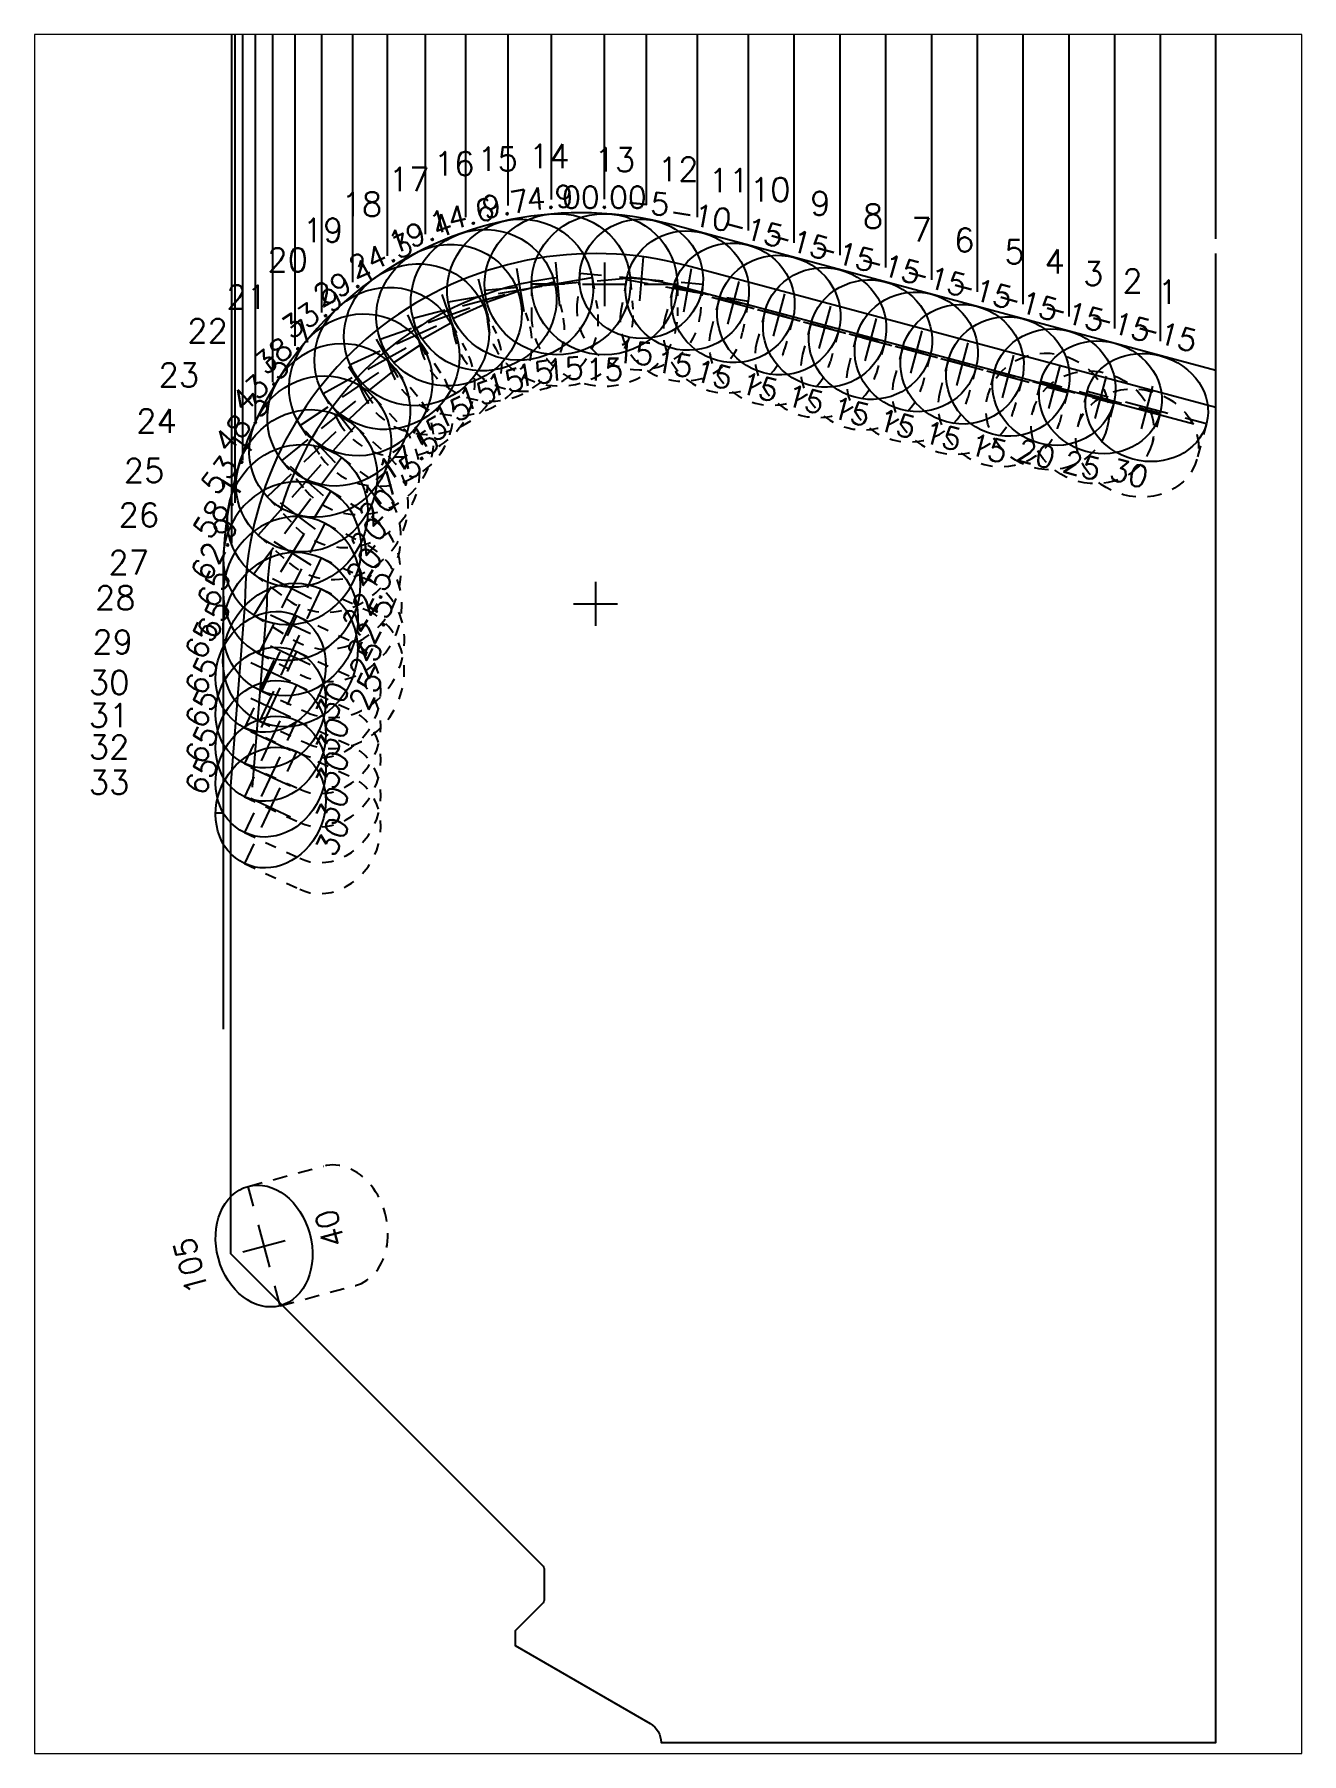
# Paper-space layout 'Layout1' of a CAD drawing. Extents: x -2.9 to 4.8, y -0.2 to 10.3.
# The model-space entities are those that its viewports show. They can reach past a viewport. Long polylines and large blocks are cut down to what shows.
import ezdxf
from ezdxf.enums import TextEntityAlignment as Align

# ---------------------------------------------------------------- set-up
doc = ezdxf.new("R2010")
doc.units = 0
doc.header["$MEASUREMENT"] = 0
doc.header["$PDMODE"] = 3
doc.linetypes.add('CENTER2', pattern=[1.125, 0.75, -0.125, 0.125, -0.125])
doc.linetypes.add('HIDDEN2', pattern=[0.1875, 0.125, -0.0625])
doc.layers.get('0').update_dxf_attribs({"linetype": 'CONTINUOUS'})
doc.layers.get('Defpoints').update_dxf_attribs({"color": 10, "linetype": 'CONTINUOUS'})
for name, color, linetype, true_color in [('Blade1', 30, 'CONTINUOUS', 0xff7f00), ('Blade2', 7, 'CONTINUOUS', 0xcccc00), ('Blade3', 7, 'CONTINUOUS', 0x00cc00), ('Blade4', 7, 'CONTINUOUS', 0x00cccc), ('Blade5', 7, 'CONTINUOUS', 0x0066cc)]:
    doc.layers.add(name, color=color, linetype=linetype, true_color=true_color)
doc.layers.add('CLine', color=5, linetype='CENTER2')
doc.layers.add('Radial Position', color=10, linetype='CONTINUOUS', plot=False)
doc.styles.add('RomanS', font='romans')
doc.dimstyles.get("Standard").update_dxf_attribs({"dimtxt": 0.094, "dimasz": 0.18, "dimexe": 0.0625, "dimexo": 0.0625, "dimgap": 0.09, "dimtad": 0, "dimtih": 1, "dimtoh": 1, "dimdec": 4, "dimzin": 4, "dimdsep": 46, "dimtxsty": 'RomanS', "dimcen": 0.09, "dimazin": 1, "dimtfac": 1, "dimtdec": 4, "dimtofl": 0, "dimtmove": 0, "dimatfit": 1, "dimfxl": 1, "dimtolj": 1, "dimtzin": 0, "dimarcsym": 0})

psp = doc.layouts.get("Layout1")

msp = doc.modelspace()

# ---------------------------------------------------------------- texts
at = {"layer": 'Blade1', "style": 'RomanS'}
for s, height, p in [('14', 0.101607, (17.48695, 15.03314)), ('10', 0.101607, (18.43252, 14.89014)), ('19', 0.101607, (16.51792, 14.7162)), ('7', 0.10161, (19.12465, 14.71851)), ('4', 0.10161, (19.6942, 14.58207)), ('1', 0.10161, (20.17818, 14.45185)), ('24', 0.101607, (15.80512, 13.89885)), ('29', 0.101607, (15.61741, 12.95344))]:
    msp.add_text(s, height=height, dxfattribs=at).set_placement(p)
at = {"layer": 'Blade2', "style": 'RomanS'}
for s, p in [('13', (17.76753, 15.01793)), ('18', (16.68451, 14.82745)), ('23', (15.90111, 14.09614)), ('28', (15.62904, 13.14213)), ('33', (15.60219, 12.35227))]:
    msp.add_text(s, height=0.101607, dxfattribs=at).set_placement(p)
at = {"layer": 'Blade3', "style": 'RomanS'}
for s, height, p in [('17', 0.101607, (16.88649, 14.93384)), ('12', 0.101607, (18.03863, 14.97741)), ('9', 0.10161, (18.69038, 14.83087)), ('6', 0.10161, (19.30676, 14.67379)), ('3', 0.10161, (19.85889, 14.5304)), ('22', 0.101607, (16.02389, 14.28513)), ('27', 0.101607, (15.68639, 13.29326)), ('32', 0.101607, (15.60219, 12.50298))]:
    msp.add_text(s, height=height, dxfattribs=at).set_placement(p)
at = {"layer": 'Blade4', "style": 'RomanS'}
for s, height, p in [('16', 0.101607, (17.07975, 15.00111)), ('11', 0.101607, (18.25621, 14.92924)), ('8', 0.10161, (18.91622, 14.77626)), ('5', 0.10161, (19.52194, 14.62341)), ('2', 0.10161, (20.02724, 14.49871)), ('21', 0.101607, (16.19133, 14.42983)), ('26', 0.101607, (15.72986, 13.49647)), ('31', 0.101607, (15.60219, 12.63842))]:
    msp.add_text(s, height=height, dxfattribs=at).set_placement(p)
at = {"layer": 'Blade5', "style": 'RomanS'}
for s, p in [('15', (17.26545, 15.02089)), ('20', (16.36669, 14.58881)), ('25', (15.75202, 13.68714)), ('30', (15.60219, 12.77959))]:
    msp.add_text(s, height=0.101607, dxfattribs=at).set_placement(p)

# ---------------------------------------------------------------- blocks, each defined once
blk = doc.blocks.new('CMark')
at = {"layer": 'CLine'}
for p, q in [((0, 0.094), (0, -0.094)), ((-0.094, 0), (0.094, 0))]:
    blk.add_line(p, q, dxfattribs=at)
blk = doc.blocks.new('1613@15')
for p, q in [((-0.1705, 0), (-0.3125, 0)), ((0.1707, 0), (0.3125, 0))]:
    blk.add_line(p, q)
at = {"color": 8, "linetype": 'HIDDEN2', "ltscale": 0.5}
blk.add_line((-0.3125, 0), (-0.3125, -0.1346), dxfattribs=at)
at = {"color": 8, "linetype": 'HIDDEN2', "ltscale": 0.5, "flags": 128}
blk.add_lwpolyline([(0.3125, 0), (0.3125, -0.1346)], dxfattribs=at)
blk.add_ellipse((0, 0), major_axis=(-0.3125, 0), ratio=0.965926, start_param=-3.141592653589793, end_param=3.141592653589793)
at = {"color": 8, "linetype": 'HIDDEN2', "ltscale": 0.5}
blk.add_ellipse((0, -0.1346), major_axis=(-0.3125, 0), ratio=0.965926, start_param=0, end_param=3.141593, dxfattribs=at)
blk.add_blockref('CMark', (0, 0))
at = {"style": 'RomanS'}
blk.add_text('15', height=0.094, dxfattribs=at).set_placement((0, -0.3644), align=Align.MIDDLE_CENTER)
blk.add_attdef('ANG', text='', height=0.094, dxfattribs=at).set_placement((0, 0.2975), align=Align.BOTTOM_CENTER)
blk = doc.blocks.new('1613@17.5')
for p, q in [((-0.1705, 0), (-0.3125, 0)), ((0.1707, 0), (0.3125, 0))]:
    blk.add_line(p, q)
at = {"color": 8, "linetype": 'HIDDEN2', "ltscale": 0.5}
blk.add_line((-0.3125, 0), (-0.3125, -0.1591), dxfattribs=at)
at = {"color": 8, "linetype": 'HIDDEN2', "ltscale": 0.5, "flags": 128}
blk.add_lwpolyline([(0.3125, 0), (0.3125, -0.1591)], dxfattribs=at)
at = {"extrusion": (0, 0, -1)}
blk.add_ellipse((0, 0), major_axis=(-0.3125, 0), ratio=0.953717, start_param=-3.141592653589793, end_param=3.141592653589793, dxfattribs=at)
at = {"color": 8, "linetype": 'HIDDEN2', "ltscale": 0.5}
blk.add_ellipse((0, -0.1591), major_axis=(0.3125, 0), ratio=0.953717, start_param=3.141593, end_param=6.283185, dxfattribs=at)
blk.add_blockref('CMark', (0, 0))
at = {"style": 'RomanS'}
blk.add_text('17.5', height=0.094, dxfattribs=at).set_placement((0, -0.3644), align=Align.MIDDLE_CENTER)
blk.add_attdef('ANG', text='', height=0.094, dxfattribs=at).set_placement((0, 0.2975), align=Align.BOTTOM_CENTER)
blk = doc.blocks.new('1613@22.5')
for p, q in [((-0.1705, 0), (-0.3125, 0)), ((0.1707, 0), (0.3125, 0))]:
    blk.add_line(p, q)
at = {"color": 8, "linetype": 'HIDDEN2', "ltscale": 0.5}
blk.add_line((-0.3125, 0), (-0.3125, -0.1779), dxfattribs=at)
at = {"color": 8, "linetype": 'HIDDEN2', "ltscale": 0.5, "flags": 128}
blk.add_lwpolyline([(0.3125, 0), (0.3125, -0.1779)], dxfattribs=at)
at = {"extrusion": (0, 0, -1)}
blk.add_ellipse((0, 0), major_axis=(-0.3125, 0), ratio=0.92388, start_param=-3.141592653589793, end_param=3.141592653589793, dxfattribs=at)
at = {"color": 8, "linetype": 'HIDDEN2', "ltscale": 0.5}
blk.add_ellipse((0, -0.199), major_axis=(0.3125, 0), ratio=0.92388, start_param=3.141593, end_param=6.283185, dxfattribs=at)
blk.add_blockref('CMark', (0, 0))
at = {"style": 'RomanS'}
blk.add_text('22.5', height=0.094, dxfattribs=at).set_placement((0, -0.3773), align=Align.MIDDLE_CENTER)
blk.add_attdef('ANG', text='', height=0.094, dxfattribs=at).set_placement((0, 0.2975), align=Align.BOTTOM_CENTER)
blk = doc.blocks.new('1308@25')
for p, q in [((-0.1705, 0), (-0.2645, 0)), ((0.1707, 0), (0.2645, 0))]:
    blk.add_line(p, q)
at = {"color": 8, "linetype": 'HIDDEN2'}
for p, q in [((-0.2645, 0), (-0.2645, -0.1331)), ((0.2645, 0), (0.2645, -0.1331))]:
    blk.add_line(p, q, dxfattribs=at)
blk.add_ellipse((0, 0), major_axis=(0.2645, 0), ratio=0.906308)
blk.add_ellipse((0, -0.1331), major_axis=(0.2645, 0), ratio=0.906308, dxfattribs=at)
blk.add_blockref('CMark', (0, 0))
at = {"style": 'RomanS'}
blk.add_text('25', height=0.094, dxfattribs=at).set_placement((0, -0.3022), align=Align.MIDDLE_CENTER)
blk.add_attdef('ANG', text='', height=0.094, dxfattribs=at).set_placement((0, 0.2511), align=Align.BOTTOM_CENTER)
blk = doc.blocks.new('1313@15')
for p, q in [((-0.1705, 0), (-0.2645, 0)), ((0.1707, 0), (0.2645, 0))]:
    blk.add_line(p, q)
at = {"color": 8, "linetype": 'HIDDEN2', "ltscale": 0.5}
blk.add_line((-0.2645, 0), (-0.2645, -0.1346), dxfattribs=at)
at = {"color": 8, "linetype": 'HIDDEN2', "ltscale": 0.5, "flags": 128}
blk.add_lwpolyline([(0.2645, 0), (0.2645, -0.1346)], dxfattribs=at)
blk.add_ellipse((0, 0), major_axis=(0.2645, 0), ratio=0.965926)
at = {"color": 8, "linetype": 'HIDDEN2', "ltscale": 0.5}
blk.add_ellipse((0, -0.1346), major_axis=(0.2645, 0), ratio=0.965926, start_param=3.141593, end_param=6.283185, dxfattribs=at)
blk.add_blockref('CMark', (0, 0))
at = {"style": 'RomanS'}
blk.add_text('15', height=0.094, dxfattribs=at).set_placement((0, -0.318), align=Align.MIDDLE_CENTER)
blk.add_attdef('ANG', text='', height=0.094, dxfattribs=at).set_placement((0, 0.2511), align=Align.BOTTOM_CENTER)
blk = doc.blocks.new('1313@30')
for p, q in [((-0.1705, 0), (-0.2645, 0)), ((0.1707, 0), (0.2645, 0))]:
    blk.add_line(p, q)
at = {"color": 8, "linetype": 'HIDDEN2', "ltscale": 0.5}
blk.add_line((-0.2645, 0), (-0.2645, -0.26), dxfattribs=at)
at = {"color": 8, "linetype": 'HIDDEN2', "ltscale": 0.5, "flags": 128}
blk.add_lwpolyline([(0.2645, 0), (0.2645, -0.26)], dxfattribs=at)
blk.add_ellipse((0, 0), major_axis=(0.2645, 0), ratio=0.866025)
at = {"color": 8, "linetype": 'HIDDEN2', "ltscale": 0.5}
blk.add_ellipse((0, -0.26), major_axis=(0.2645, 0), ratio=0.866025, start_param=3.141593, end_param=6.283185, dxfattribs=at)
blk.add_blockref('CMark', (0, 0))
at = {"style": 'RomanS'}
blk.add_text('30', height=0.094, dxfattribs=at).set_placement((0, -0.2916), align=Align.MIDDLE_CENTER)
blk.add_attdef('ANG', text='', height=0.094, dxfattribs=at).set_placement((0, 0.2511), align=Align.BOTTOM_CENTER)
blk = doc.blocks.new('1308@20')
for p, q in [((-0.1705, 0), (-0.2645, 0)), ((0.1707, 0), (0.2645, 0))]:
    blk.add_line(p, q)
at = {"color": 8, "linetype": 'HIDDEN2'}
for p, q in [((-0.2645, 0), (-0.2645, -0.1077)), ((0.2645, 0), (0.2645, -0.1077))]:
    blk.add_line(p, q, dxfattribs=at)
blk.add_ellipse((0, 0), major_axis=(0.2645, 0), ratio=0.939693)
blk.add_ellipse((0, -0.1077), major_axis=(0.2645, 0), ratio=0.939693, dxfattribs=at)
blk.add_blockref('CMark', (0, 0))
at = {"style": 'RomanS'}
blk.add_text('20', height=0.094, dxfattribs=at).set_placement((0, -0.2961), align=Align.MIDDLE_CENTER)
blk.add_attdef('ANG', text='', height=0.094, dxfattribs=at).set_placement((0, 0.2511), align=Align.BOTTOM_CENTER)
blk = doc.blocks.new('1613@20')
for p, q in [((-0.1705, 0), (-0.3125, 0)), ((0.1707, 0), (0.3125, 0))]:
    blk.add_line(p, q)
at = {"color": 8, "linetype": 'HIDDEN2', "ltscale": 0.5}
blk.add_line((-0.3125, 0), (-0.3125, -0.1779), dxfattribs=at)
at = {"color": 8, "linetype": 'HIDDEN2', "ltscale": 0.5, "flags": 128}
blk.add_lwpolyline([(0.3125, 0), (0.3125, -0.1779)], dxfattribs=at)
blk.add_ellipse((0, 0), major_axis=(-0.3125, 0), ratio=0.939693, start_param=-3.141592653589793, end_param=3.141592653589793)
at = {"color": 8, "linetype": 'HIDDEN2', "ltscale": 0.5}
blk.add_ellipse((0, -0.1779), major_axis=(-0.3125, 0), ratio=0.939693, start_param=0, end_param=3.141593, dxfattribs=at)
blk.add_blockref('CMark', (0, 0))
at = {"style": 'RomanS'}
blk.add_text('20', height=0.094, dxfattribs=at).set_placement((0, -0.3562), align=Align.MIDDLE_CENTER)
blk.add_attdef('ANG', text='', height=0.094, dxfattribs=at).set_placement((0, 0.2975), align=Align.BOTTOM_CENTER)
blk = doc.blocks.new('1613@25')
for p, q in [((-0.1705, 0), (-0.3125, 0)), ((0.1707, 0), (0.3125, 0))]:
    blk.add_line(p, q)
at = {"color": 8, "linetype": 'HIDDEN2', "ltscale": 0.5}
blk.add_line((-0.3125, 0), (-0.3125, -0.2198), dxfattribs=at)
at = {"color": 8, "linetype": 'HIDDEN2', "ltscale": 0.5, "flags": 128}
blk.add_lwpolyline([(0.3125, 0), (0.3125, -0.2198)], dxfattribs=at)
blk.add_ellipse((0, 0), major_axis=(-0.3125, 0), ratio=0.906308, start_param=-3.141592653589793, end_param=3.141592653589793)
at = {"color": 8, "linetype": 'HIDDEN2', "ltscale": 0.5}
blk.add_ellipse((0, -0.2198), major_axis=(-0.3125, 0), ratio=0.906308, start_param=0, end_param=3.141593, dxfattribs=at)
blk.add_blockref('CMark', (0, 0))
at = {"style": 'RomanS'}
blk.add_text('25', height=0.094, dxfattribs=at).set_placement((0, -0.3562), align=Align.MIDDLE_CENTER)
blk.add_attdef('ANG', text='', height=0.094, dxfattribs=at).set_placement((0, 0.2871), align=Align.BOTTOM_CENTER)
blk = doc.blocks.new('1308@30')
for p, q in [((-0.1705, 0), (-0.2645, 0)), ((0.1707, 0), (0.2645, 0))]:
    blk.add_line(p, q)
at = {"color": 8, "linetype": 'HIDDEN2', "ltscale": 0.5}
blk.add_line((-0.2645, 0), (-0.2645, -0.1575), dxfattribs=at)
at = {"color": 8, "linetype": 'HIDDEN2', "ltscale": 0.5, "flags": 128}
blk.add_lwpolyline([(0.2645, 0), (0.2645, -0.1575)], dxfattribs=at)
blk.add_ellipse((0, 0), major_axis=(0.2645, 0), ratio=0.866025)
at = {"color": 8, "linetype": 'HIDDEN2'}
blk.add_ellipse((0, -0.1575), major_axis=(0.2645, 0), ratio=0.866025, dxfattribs=at)
blk.add_blockref('CMark', (0, 0))
at = {"style": 'RomanS'}
blk.add_text('30', height=0.094, dxfattribs=at).set_placement((0, -0.2916), align=Align.MIDDLE_CENTER)
blk.add_attdef('ANG', text='', height=0.094, dxfattribs=at).set_placement((0, 0.2511), align=Align.BOTTOM_CENTER)
blk = doc.blocks.new('1313@40')
for p, q in [((-0.2645, 0), (-0.1769, 0)), ((0.1769, 0), (0.2645, 0))]:
    blk.add_line(p, q)
at = {"color": 8, "linetype": 'HIDDEN2'}
for p, q in [((-0.2645, 0), (-0.2645, -0.3342)), ((0.2645, 0), (0.2645, -0.3342))]:
    blk.add_line(p, q, dxfattribs=at)
blk.add_ellipse((0, 0), major_axis=(0.2645, 0), ratio=0.765974)
blk.add_ellipse((0, -0.3342), major_axis=(-0.2645, 0), ratio=0.765974, start_param=0, end_param=3.141593, dxfattribs=at)
blk.add_blockref('CMark', (0, 0))
at = {"style": 'RomanS'}
blk.add_text('40', height=0.094, dxfattribs=at).set_placement((0, -0.2916), align=Align.MIDDLE_CENTER)
blk.add_attdef('ANG', text='', height=0.094, dxfattribs=at).set_placement((0, 0.2511), align=Align.BOTTOM_CENTER)
blk = doc.blocks.new('*D155')
at = {"layer": 'Defpoints', "color": 0, "transparency": 16777216}
for p in [(20.191, 17.191), (20.4274, 14.6667), (20.191, 14.229)]:
    blk.add_point(p, dxfattribs=at)
at = {"layer": 'Radial Position', "color": 0, "lineweight": -2, "transparency": 16777216}
for p, q in [((20.191, 14.2915), (20.191, 17.2535)), ((20.4274, 14.7292), (20.4274, 17.2535)), ((20.011, 17.191), (19.831, 17.191)), ((20.6074, 17.191), (20.7874, 17.191))]:
    blk.add_line(p, q, dxfattribs=at)
at = {"layer": 'Radial Position', "color": 0, "transparency": 16777216}
for points in [[(20.011, 17.221), (20.011, 17.161), (20.191, 17.191)], [(20.6074, 17.221), (20.6074, 17.161), (20.4274, 17.191)]]:
    blk.add_solid(points, dxfattribs=at)
at = {"layer": 'Radial Position', "color": 0, "transparency": 16777216, "insert": (19.5552, 17.191), "char_height": 0.094, "attachment_point": 5, "style": 'RomanS'}
blk.add_mtext('\\A1;.2365', dxfattribs=at)
blk = doc.blocks.new('*D156')
at = {"layer": 'Defpoints', "color": 0, "transparency": 16777216}
for p in [(19.9953, 17.571), (20.4274, 14.6667), (19.9953, 14.2828)]:
    blk.add_point(p, dxfattribs=at)
at = {"layer": 'Radial Position', "color": 0, "lineweight": -2, "transparency": 16777216}
for p, q in [((19.9953, 14.3453), (19.9953, 17.6335)), ((20.4274, 14.7292), (20.4274, 17.6335)), ((19.8153, 17.571), (19.6353, 17.571)), ((20.6074, 17.571), (20.7874, 17.571))]:
    blk.add_line(p, q, dxfattribs=at)
at = {"layer": 'Radial Position', "color": 0, "transparency": 16777216}
for points in [[(19.8153, 17.601), (19.8153, 17.541), (19.9953, 17.571)], [(20.6074, 17.601), (20.6074, 17.541), (20.4274, 17.571)]]:
    blk.add_solid(points, dxfattribs=at)
at = {"layer": 'Radial Position', "color": 0, "transparency": 16777216, "insert": (19.373, 17.571), "char_height": 0.094, "attachment_point": 5, "style": 'RomanS'}
blk.add_mtext('\\A1;.4321', dxfattribs=at)
blk = doc.blocks.new('*D157')
at = {"layer": 'Defpoints', "color": 0, "transparency": 16777216}
for p in [(19.7992, 17.951), (20.4274, 14.6667), (19.7992, 14.3348)]:
    blk.add_point(p, dxfattribs=at)
at = {"layer": 'Radial Position', "color": 0, "lineweight": -2, "transparency": 16777216}
for p, q in [((19.7992, 14.3973), (19.7992, 18.0135)), ((20.4274, 14.7292), (20.4274, 18.0135)), ((19.6192, 17.951), (19.4392, 17.951)), ((20.6074, 17.951), (20.7874, 17.951))]:
    blk.add_line(p, q, dxfattribs=at)
at = {"layer": 'Radial Position', "color": 0, "transparency": 16777216}
for points in [[(19.6192, 17.981), (19.6192, 17.921), (19.7992, 17.951)], [(20.6074, 17.981), (20.6074, 17.921), (20.4274, 17.951)]]:
    blk.add_solid(points, dxfattribs=at)
at = {"layer": 'Radial Position', "color": 0, "transparency": 16777216, "insert": (20.1133, 17.951), "char_height": 0.094, "attachment_point": 5, "style": 'RomanS'}
blk.add_mtext('\\A1;.6282', dxfattribs=at)
blk = doc.blocks.new('*D158')
at = {"layer": 'Defpoints', "color": 0, "transparency": 16777216}
for p in [(19.6032, 18.331), (20.4274, 14.6667), (19.6032, 14.3873)]:
    blk.add_point(p, dxfattribs=at)
at = {"layer": 'Radial Position', "color": 0, "lineweight": -2, "transparency": 16777216}
for p, q in [((19.4232, 18.331), (19.2432, 18.331)), ((19.6032, 14.4498), (19.6032, 18.3935)), ((20.4274, 14.7292), (20.4274, 18.3935)), ((20.6074, 18.331), (20.7874, 18.331))]:
    blk.add_line(p, q, dxfattribs=at)
at = {"layer": 'Radial Position', "color": 0, "transparency": 16777216}
for points in [[(19.4232, 18.361), (19.4232, 18.301), (19.6032, 18.331)], [(20.6074, 18.361), (20.6074, 18.301), (20.4274, 18.331)]]:
    blk.add_solid(points, dxfattribs=at)
at = {"layer": 'Radial Position', "color": 0, "transparency": 16777216, "insert": (20.0153, 18.331), "char_height": 0.094, "attachment_point": 5, "style": 'RomanS'}
blk.add_mtext('\\A1;.8242', dxfattribs=at)
blk = doc.blocks.new('*D159')
at = {"layer": 'Defpoints', "color": 0, "transparency": 16777216}
for p in [(19.4071, 18.711), (20.4274, 14.6667), (19.4071, 14.4399)]:
    blk.add_point(p, dxfattribs=at)
at = {"layer": 'Radial Position', "color": 0, "lineweight": -2, "transparency": 16777216}
for p, q in [((19.4071, 14.5024), (19.4071, 18.7735)), ((20.4274, 14.7292), (20.4274, 18.7735)), ((19.2271, 18.711), (19.0471, 18.711)), ((20.6074, 18.711), (20.7874, 18.711))]:
    blk.add_line(p, q, dxfattribs=at)
at = {"layer": 'Radial Position', "color": 0, "transparency": 16777216}
for points in [[(19.2271, 18.741), (19.2271, 18.681), (19.4071, 18.711)], [(20.6074, 18.741), (20.6074, 18.681), (20.4274, 18.711)]]:
    blk.add_solid(points, dxfattribs=at)
at = {"layer": 'Radial Position', "color": 0, "transparency": 16777216, "insert": (19.9173, 18.711), "char_height": 0.094, "attachment_point": 5, "style": 'RomanS'}
blk.add_mtext('\\A1;1.0203', dxfattribs=at)
blk = doc.blocks.new('*D160')
at = {"layer": 'Defpoints', "color": 0, "transparency": 16777216}
for p in [(19.211, 19.091), (20.4274, 14.6667), (19.211, 14.4924)]:
    blk.add_point(p, dxfattribs=at)
at = {"layer": 'Radial Position', "color": 0, "lineweight": -2, "transparency": 16777216}
for p, q in [((19.211, 14.5549), (19.211, 19.1535)), ((20.4274, 14.7292), (20.4274, 19.1535)), ((19.391, 19.091), (19.5009, 19.091)), ((20.2474, 19.091), (20.1375, 19.091))]:
    blk.add_line(p, q, dxfattribs=at)
at = {"layer": 'Radial Position', "color": 0, "transparency": 16777216}
for points in [[(19.391, 19.121), (19.391, 19.061), (19.211, 19.091)], [(20.2474, 19.121), (20.2474, 19.061), (20.4274, 19.091)]]:
    blk.add_solid(points, dxfattribs=at)
at = {"layer": 'Radial Position', "color": 0, "transparency": 16777216, "insert": (19.8192, 19.091), "char_height": 0.094, "attachment_point": 5, "style": 'RomanS'}
blk.add_mtext('\\A1;1.2164', dxfattribs=at)
blk = doc.blocks.new('*D161')
at = {"layer": 'Defpoints', "color": 0, "transparency": 16777216}
for p in [(19.015, 19.471), (20.4274, 14.6667), (19.015, 14.545)]:
    blk.add_point(p, dxfattribs=at)
at = {"layer": 'Radial Position', "color": 0, "lineweight": -2, "transparency": 16777216}
for p, q in [((19.015, 14.6075), (19.015, 19.5335)), ((20.4274, 14.7292), (20.4274, 19.5335)), ((19.195, 19.471), (19.4051, 19.471)), ((20.2474, 19.471), (20.0372, 19.471))]:
    blk.add_line(p, q, dxfattribs=at)
at = {"layer": 'Radial Position', "color": 0, "transparency": 16777216}
for points in [[(19.195, 19.501), (19.195, 19.441), (19.015, 19.471)], [(20.2474, 19.501), (20.2474, 19.441), (20.4274, 19.471)]]:
    blk.add_solid(points, dxfattribs=at)
at = {"layer": 'Radial Position', "color": 0, "transparency": 16777216, "insert": (19.7212, 19.471), "char_height": 0.094, "attachment_point": 5, "style": 'RomanS'}
blk.add_mtext('\\A1;1.4125', dxfattribs=at)
blk = doc.blocks.new('*D162')
at = {"layer": 'Defpoints', "color": 0, "transparency": 16777216}
for p in [(18.8189, 19.851), (20.4274, 14.6667), (18.8189, 14.5975)]:
    blk.add_point(p, dxfattribs=at)
at = {"layer": 'Radial Position', "color": 0, "lineweight": -2, "transparency": 16777216}
for p, q in [((18.8189, 14.66), (18.8189, 19.9135)), ((20.4274, 14.7292), (20.4274, 19.9135)), ((18.9989, 19.851), (19.3071, 19.851)), ((20.2474, 19.851), (19.9392, 19.851))]:
    blk.add_line(p, q, dxfattribs=at)
at = {"layer": 'Radial Position', "color": 0, "transparency": 16777216}
for points in [[(18.9989, 19.881), (18.9989, 19.821), (18.8189, 19.851)], [(20.2474, 19.881), (20.2474, 19.821), (20.4274, 19.851)]]:
    blk.add_solid(points, dxfattribs=at)
at = {"layer": 'Radial Position', "color": 0, "transparency": 16777216, "insert": (19.6232, 19.851), "char_height": 0.094, "attachment_point": 5, "style": 'RomanS'}
blk.add_mtext('\\A1;1.6085', dxfattribs=at)
blk = doc.blocks.new('*D163')
at = {"layer": 'Defpoints', "color": 0, "transparency": 16777216}
for p in [(18.6228, 20.231), (18.6228, 14.65), (20.4274, 14.6667)]:
    blk.add_point(p, dxfattribs=at)
at = {"layer": 'Radial Position', "color": 0, "lineweight": -2, "transparency": 16777216}
for p, q in [((18.6228, 14.7125), (18.6228, 20.2935)), ((20.4274, 14.7292), (20.4274, 20.2935)), ((18.8028, 20.231), (19.2091, 20.231)), ((20.2474, 20.231), (19.8412, 20.231))]:
    blk.add_line(p, q, dxfattribs=at)
at = {"layer": 'Radial Position', "color": 0, "transparency": 16777216}
for points in [[(18.8028, 20.261), (18.8028, 20.201), (18.6228, 20.231)], [(20.2474, 20.261), (20.2474, 20.201), (20.4274, 20.231)]]:
    blk.add_solid(points, dxfattribs=at)
at = {"layer": 'Radial Position', "color": 0, "transparency": 16777216, "insert": (19.5251, 20.231), "char_height": 0.094, "attachment_point": 5, "style": 'RomanS'}
blk.add_mtext('\\A1;1.8046', dxfattribs=at)
blk = doc.blocks.new('*D164')
at = {"layer": 'Defpoints', "color": 0, "transparency": 16777216}
for p in [(18.4267, 20.611), (18.4267, 14.7026), (20.4274, 14.6667)]:
    blk.add_point(p, dxfattribs=at)
at = {"layer": 'Radial Position', "color": 0, "lineweight": -2, "transparency": 16777216}
for p, q in [((18.4267, 14.7651), (18.4267, 20.6735)), ((18.6067, 20.611), (19.1043, 20.611)), ((20.2474, 20.611), (19.7498, 20.611)), ((20.4274, 14.7292), (20.4274, 20.6735))]:
    blk.add_line(p, q, dxfattribs=at)
at = {"layer": 'Radial Position', "color": 0, "transparency": 16777216}
for points in [[(18.6067, 20.641), (18.6067, 20.581), (18.4267, 20.611)], [(20.2474, 20.641), (20.2474, 20.581), (20.4274, 20.611)]]:
    blk.add_solid(points, dxfattribs=at)
at = {"layer": 'Radial Position', "color": 0, "transparency": 16777216, "insert": (19.4271, 20.611), "char_height": 0.094, "attachment_point": 5, "style": 'RomanS'}
blk.add_mtext('\\A1;2.0007', dxfattribs=at)
blk = doc.blocks.new('*D165')
at = {"layer": 'Defpoints', "color": 0, "transparency": 16777216}
for p in [(18.2089, 20.991), (18.2089, 14.7599), (20.4274, 14.6667)]:
    blk.add_point(p, dxfattribs=at)
at = {"layer": 'Radial Position', "color": 0, "lineweight": -2, "transparency": 16777216}
for p, q in [((18.2089, 14.8224), (18.2089, 21.0535)), ((20.4274, 14.7292), (20.4274, 21.0535)), ((18.3889, 20.991), (18.9954, 20.991)), ((20.2474, 20.991), (19.6409, 20.991))]:
    blk.add_line(p, q, dxfattribs=at)
at = {"layer": 'Radial Position', "color": 0, "transparency": 16777216}
for points in [[(18.3889, 21.021), (18.3889, 20.961), (18.2089, 20.991)], [(20.2474, 21.021), (20.2474, 20.961), (20.4274, 20.991)]]:
    blk.add_solid(points, dxfattribs=at)
at = {"layer": 'Radial Position', "color": 0, "transparency": 16777216, "insert": (19.3181, 20.991), "char_height": 0.094, "attachment_point": 5, "style": 'RomanS'}
blk.add_mtext('\\A1;2.2186', dxfattribs=at)
blk = doc.blocks.new('*D166')
at = {"layer": 'Defpoints', "color": 0, "transparency": 16777216}
for p in [(17.99, 21.371), (17.99, 14.8131), (20.4274, 14.6667)]:
    blk.add_point(p, dxfattribs=at)
at = {"layer": 'Radial Position', "color": 0, "lineweight": -2, "transparency": 16777216}
for p, q in [((17.99, 14.8756), (17.99, 21.4335)), ((20.4274, 14.7292), (20.4274, 21.4335)), ((18.17, 21.371), (18.8859, 21.371)), ((20.2474, 21.371), (19.5314, 21.371))]:
    blk.add_line(p, q, dxfattribs=at)
at = {"layer": 'Radial Position', "color": 0, "transparency": 16777216}
for points in [[(18.17, 21.401), (18.17, 21.341), (17.99, 21.371)], [(20.2474, 21.401), (20.2474, 21.341), (20.4274, 21.371)]]:
    blk.add_solid(points, dxfattribs=at)
at = {"layer": 'Radial Position', "color": 0, "transparency": 16777216, "insert": (19.2087, 21.371), "char_height": 0.094, "attachment_point": 5, "style": 'RomanS'}
blk.add_mtext('\\A1;2.4375', dxfattribs=at)
blk = doc.blocks.new('*D167')
at = {"layer": 'Defpoints', "color": 0, "transparency": 16777216}
for p in [(17.8097, 21.751), (17.8097, 14.837), (20.4274, 14.6667)]:
    blk.add_point(p, dxfattribs=at)
at = {"layer": 'Radial Position', "color": 0, "lineweight": -2, "transparency": 16777216}
for p, q in [((17.8097, 14.8995), (17.8097, 21.8135)), ((20.4274, 14.7292), (20.4274, 21.8135)), ((17.9897, 21.751), (18.7958, 21.751)), ((20.2474, 21.751), (19.4413, 21.751))]:
    blk.add_line(p, q, dxfattribs=at)
at = {"layer": 'Radial Position', "color": 0, "transparency": 16777216}
for points in [[(17.9897, 21.781), (17.9897, 21.721), (17.8097, 21.751)], [(20.2474, 21.781), (20.2474, 21.721), (20.4274, 21.751)]]:
    blk.add_solid(points, dxfattribs=at)
at = {"layer": 'Radial Position', "color": 0, "transparency": 16777216, "insert": (19.1186, 21.751), "char_height": 0.094, "attachment_point": 5, "style": 'RomanS'}
blk.add_mtext('\\A1;2.6177', dxfattribs=at)
blk = doc.blocks.new('*D168')
at = {"layer": 'Defpoints', "color": 0, "transparency": 16777216}
for p in [(17.5832, 22.131), (17.5832, 14.8364), (20.4274, 14.6667)]:
    blk.add_point(p, dxfattribs=at)
at = {"layer": 'Radial Position', "color": 0, "lineweight": -2, "transparency": 16777216}
for p, q in [((17.5832, 14.8989), (17.5832, 22.1935)), ((20.4274, 14.7292), (20.4274, 22.1935)), ((17.7632, 22.131), (18.6826, 22.131)), ((20.2474, 22.131), (19.3281, 22.131))]:
    blk.add_line(p, q, dxfattribs=at)
at = {"layer": 'Radial Position', "color": 0, "transparency": 16777216}
for points in [[(17.7632, 22.161), (17.7632, 22.101), (17.5832, 22.131)], [(20.2474, 22.161), (20.2474, 22.101), (20.4274, 22.131)]]:
    blk.add_solid(points, dxfattribs=at)
at = {"layer": 'Radial Position', "color": 0, "transparency": 16777216, "insert": (19.0053, 22.131), "char_height": 0.094, "attachment_point": 5, "style": 'RomanS'}
blk.add_mtext('\\A1;2.8442', dxfattribs=at)
blk = doc.blocks.new('*D169')
at = {"layer": 'Defpoints', "color": 0, "transparency": 16777216}
for p in [(17.3981, 22.511), (17.3981, 14.8096), (20.4274, 14.6667)]:
    blk.add_point(p, dxfattribs=at)
at = {"layer": 'Radial Position', "color": 0, "lineweight": -2, "transparency": 16777216}
for p, q in [((17.3981, 14.8721), (17.3981, 22.5735)), ((20.4274, 14.7292), (20.4274, 22.5735)), ((17.5781, 22.511), (18.59, 22.511)), ((20.2474, 22.511), (19.2355, 22.511))]:
    blk.add_line(p, q, dxfattribs=at)
at = {"layer": 'Radial Position', "color": 0, "transparency": 16777216}
for points in [[(17.5781, 22.541), (17.5781, 22.481), (17.3981, 22.511)], [(20.2474, 22.541), (20.2474, 22.481), (20.4274, 22.511)]]:
    blk.add_solid(points, dxfattribs=at)
at = {"layer": 'Radial Position', "color": 0, "transparency": 16777216, "insert": (18.9128, 22.511), "char_height": 0.094, "attachment_point": 5, "style": 'RomanS'}
blk.add_mtext('\\A1;3.0293', dxfattribs=at)
blk = doc.blocks.new('*D170')
at = {"layer": 'Defpoints', "color": 0, "transparency": 16777216}
for p in [(17.2169, 22.891), (17.2169, 14.7595), (20.4274, 14.6667)]:
    blk.add_point(p, dxfattribs=at)
at = {"layer": 'Radial Position', "color": 0, "lineweight": -2, "transparency": 16777216}
for p, q in [((17.2169, 14.822), (17.2169, 22.9535)), ((20.4274, 14.7292), (20.4274, 22.9535)), ((17.3969, 22.891), (18.4994, 22.891)), ((20.2474, 22.891), (19.1449, 22.891))]:
    blk.add_line(p, q, dxfattribs=at)
at = {"layer": 'Radial Position', "color": 0, "transparency": 16777216}
for points in [[(17.3969, 22.921), (17.3969, 22.861), (17.2169, 22.891)], [(20.2474, 22.921), (20.2474, 22.861), (20.4274, 22.891)]]:
    blk.add_solid(points, dxfattribs=at)
at = {"layer": 'Radial Position', "color": 0, "transparency": 16777216, "insert": (18.8222, 22.891), "char_height": 0.094, "attachment_point": 5, "style": 'RomanS'}
blk.add_mtext('\\A1;3.2105', dxfattribs=at)
blk = doc.blocks.new('*D171')
at = {"layer": 'Defpoints', "color": 0, "transparency": 16777216}
for p in [(17.0441, 23.271), (17.0441, 14.6874), (20.4274, 14.6667)]:
    blk.add_point(p, dxfattribs=at)
at = {"layer": 'Radial Position', "color": 0, "lineweight": -2, "transparency": 16777216}
for p, q in [((17.0441, 14.7499), (17.0441, 23.3335)), ((17.2241, 23.271), (18.413, 23.271)), ((20.2474, 23.271), (19.0585, 23.271)), ((20.4274, 14.7292), (20.4274, 23.3335))]:
    blk.add_line(p, q, dxfattribs=at)
at = {"layer": 'Radial Position', "color": 0, "transparency": 16777216}
for points in [[(17.2241, 23.301), (17.2241, 23.241), (17.0441, 23.271)], [(20.2474, 23.301), (20.2474, 23.241), (20.4274, 23.271)]]:
    blk.add_solid(points, dxfattribs=at)
at = {"layer": 'Radial Position', "color": 0, "transparency": 16777216, "insert": (18.7358, 23.271), "char_height": 0.094, "attachment_point": 5, "style": 'RomanS'}
blk.add_mtext('\\A1;3.3833', dxfattribs=at)
blk = doc.blocks.new('*D172')
at = {"layer": 'Defpoints', "color": 0, "transparency": 16777216}
for p in [(16.8814, 23.651), (20.4274, 14.6667), (16.8814, 14.5941)]:
    blk.add_point(p, dxfattribs=at)
at = {"layer": 'Radial Position', "color": 0, "lineweight": -2, "transparency": 16777216}
for p, q in [((16.8814, 14.6566), (16.8814, 23.7135)), ((20.4274, 14.7292), (20.4274, 23.7135)), ((17.0614, 23.651), (18.3451, 23.651)), ((20.2474, 23.651), (18.9637, 23.651))]:
    blk.add_line(p, q, dxfattribs=at)
at = {"layer": 'Radial Position', "color": 0, "transparency": 16777216}
for points in [[(17.0614, 23.681), (17.0614, 23.621), (16.8814, 23.651)], [(20.2474, 23.681), (20.2474, 23.621), (20.4274, 23.651)]]:
    blk.add_solid(points, dxfattribs=at)
at = {"layer": 'Radial Position', "color": 0, "transparency": 16777216, "insert": (18.6544, 23.651), "char_height": 0.094, "attachment_point": 5, "style": 'RomanS'}
blk.add_mtext('\\A1;3.5461', dxfattribs=at)
blk = doc.blocks.new('*D173')
at = {"layer": 'Defpoints', "color": 0, "transparency": 16777216}
for p in [(16.7324, 24.031), (20.4274, 14.6667), (16.7324, 14.4816)]:
    blk.add_point(p, dxfattribs=at)
at = {"layer": 'Radial Position', "color": 0, "lineweight": -2, "transparency": 16777216}
for p, q in [((16.7324, 14.5441), (16.7324, 24.0935)), ((20.4274, 14.7292), (20.4274, 24.0935)), ((16.9124, 24.031), (18.2706, 24.031)), ((20.2474, 24.031), (18.8892, 24.031))]:
    blk.add_line(p, q, dxfattribs=at)
at = {"layer": 'Radial Position', "color": 0, "transparency": 16777216}
for points in [[(16.9124, 24.061), (16.9124, 24.001), (16.7324, 24.031)], [(20.2474, 24.061), (20.2474, 24.001), (20.4274, 24.031)]]:
    blk.add_solid(points, dxfattribs=at)
at = {"layer": 'Radial Position', "color": 0, "transparency": 16777216, "insert": (18.5799, 24.031), "char_height": 0.094, "attachment_point": 5, "style": 'RomanS'}
blk.add_mtext('\\A1;3.6951', dxfattribs=at)
blk = doc.blocks.new('*D174')
at = {"layer": 'Defpoints', "color": 0, "transparency": 16777216}
for p in [(16.6005, 24.411), (20.4274, 14.6667), (16.6005, 14.3521)]:
    blk.add_point(p, dxfattribs=at)
at = {"layer": 'Radial Position', "color": 0, "lineweight": -2, "transparency": 16777216}
for p, q in [((16.6005, 14.4146), (16.6005, 24.4735)), ((20.4274, 14.7292), (20.4274, 24.4735)), ((16.7805, 24.411), (18.1934, 24.411)), ((20.2474, 24.411), (18.8345, 24.411))]:
    blk.add_line(p, q, dxfattribs=at)
at = {"layer": 'Radial Position', "color": 0, "transparency": 16777216}
for points in [[(16.7805, 24.441), (16.7805, 24.381), (16.6005, 24.411)], [(20.2474, 24.441), (20.2474, 24.381), (20.4274, 24.411)]]:
    blk.add_solid(points, dxfattribs=at)
at = {"layer": 'Radial Position', "color": 0, "transparency": 16777216, "insert": (18.514, 24.411), "char_height": 0.094, "attachment_point": 5, "style": 'RomanS'}
blk.add_mtext('\\A1;3.8269', dxfattribs=at)
blk = doc.blocks.new('*D175')
at = {"layer": 'Defpoints', "color": 0, "transparency": 16777216}
for p in [(16.4863, 24.791), (20.4274, 14.6667), (16.4863, 14.2092)]:
    blk.add_point(p, dxfattribs=at)
at = {"layer": 'Radial Position', "color": 0, "lineweight": -2, "transparency": 16777216}
for p, q in [((16.4863, 14.2717), (16.4863, 24.8535)), ((20.4274, 14.7292), (20.4274, 24.8535)), ((16.6663, 24.791), (18.1341, 24.791)), ((20.2474, 24.791), (18.7796, 24.791))]:
    blk.add_line(p, q, dxfattribs=at)
at = {"layer": 'Radial Position', "color": 0, "transparency": 16777216}
for points in [[(16.6663, 24.821), (16.6663, 24.761), (16.4863, 24.791)], [(20.2474, 24.821), (20.2474, 24.761), (20.4274, 24.791)]]:
    blk.add_solid(points, dxfattribs=at)
at = {"layer": 'Radial Position', "color": 0, "transparency": 16777216, "insert": (18.4568, 24.791), "char_height": 0.094, "attachment_point": 5, "style": 'RomanS'}
blk.add_mtext('\\A1;3.9412', dxfattribs=at)
blk = doc.blocks.new('*D176')
at = {"layer": 'Defpoints', "color": 0, "transparency": 16777216}
for p in [(16.391, 25.171), (20.4274, 14.6667), (16.391, 14.0532)]:
    blk.add_point(p, dxfattribs=at)
at = {"layer": 'Radial Position', "color": 0, "lineweight": -2, "transparency": 16777216}
for p, q in [((16.391, 14.1157), (16.391, 25.2335)), ((20.4274, 14.7292), (20.4274, 25.2335)), ((16.571, 25.171), (18.0864, 25.171)), ((20.2474, 25.171), (18.732, 25.171))]:
    blk.add_line(p, q, dxfattribs=at)
at = {"layer": 'Radial Position', "color": 0, "transparency": 16777216}
for points in [[(16.571, 25.201), (16.571, 25.141), (16.391, 25.171)], [(20.2474, 25.201), (20.2474, 25.141), (20.4274, 25.171)]]:
    blk.add_solid(points, dxfattribs=at)
at = {"layer": 'Radial Position', "color": 0, "transparency": 16777216, "insert": (18.4092, 25.171), "char_height": 0.094, "attachment_point": 5, "style": 'RomanS'}
blk.add_mtext('\\A1;4.0365', dxfattribs=at)
blk = doc.blocks.new('*D177')
at = {"layer": 'Defpoints', "color": 0, "transparency": 16777216}
for p in [(16.316, 25.551), (20.4274, 14.6667), (16.316, 13.8895)]:
    blk.add_point(p, dxfattribs=at)
at = {"layer": 'Radial Position', "color": 0, "lineweight": -2, "transparency": 16777216}
for p, q in [((16.316, 13.952), (16.316, 25.6135)), ((16.496, 25.551), (18.0467, 25.551)), ((20.2474, 25.551), (18.6967, 25.551)), ((20.4274, 14.7292), (20.4274, 25.6135))]:
    blk.add_line(p, q, dxfattribs=at)
at = {"layer": 'Radial Position', "color": 0, "transparency": 16777216}
for points in [[(16.496, 25.581), (16.496, 25.521), (16.316, 25.551)], [(20.2474, 25.581), (20.2474, 25.521), (20.4274, 25.551)]]:
    blk.add_solid(points, dxfattribs=at)
at = {"layer": 'Radial Position', "color": 0, "transparency": 16777216, "insert": (18.3717, 25.551), "char_height": 0.094, "attachment_point": 5, "style": 'RomanS'}
blk.add_mtext('\\A1;4.1114', dxfattribs=at)
blk = doc.blocks.new('*D178')
at = {"layer": 'Defpoints', "color": 0, "transparency": 16777216}
for p in [(16.2615, 25.931), (20.4274, 14.6667), (16.2615, 13.7199)]:
    blk.add_point(p, dxfattribs=at)
at = {"layer": 'Radial Position', "color": 0, "lineweight": -2, "transparency": 16777216}
for p, q in [((16.2615, 13.7824), (16.2615, 25.9935)), ((20.4274, 14.7292), (20.4274, 25.9935)), ((16.4415, 25.931), (18.0239, 25.931)), ((20.2474, 25.931), (18.665, 25.931))]:
    blk.add_line(p, q, dxfattribs=at)
at = {"layer": 'Radial Position', "color": 0, "transparency": 16777216}
for points in [[(16.4415, 25.961), (16.4415, 25.901), (16.2615, 25.931)], [(20.2474, 25.961), (20.2474, 25.901), (20.4274, 25.931)]]:
    blk.add_solid(points, dxfattribs=at)
at = {"layer": 'Radial Position', "color": 0, "transparency": 16777216, "insert": (18.3445, 25.931), "char_height": 0.094, "attachment_point": 5, "style": 'RomanS'}
blk.add_mtext('\\A1;4.1659', dxfattribs=at)
blk = doc.blocks.new('*D179')
at = {"layer": 'Defpoints', "color": 0, "transparency": 16777216}
for p in [(16.2287, 26.311), (20.4274, 14.6667), (16.2287, 13.5367)]:
    blk.add_point(p, dxfattribs=at)
at = {"layer": 'Radial Position', "color": 0, "lineweight": -2, "transparency": 16777216}
for p, q in [((16.2287, 13.5992), (16.2287, 26.3735)), ((20.4274, 14.7292), (20.4274, 26.3735)), ((16.4087, 26.311), (18.0053, 26.311)), ((20.2474, 26.311), (18.6508, 26.311))]:
    blk.add_line(p, q, dxfattribs=at)
at = {"layer": 'Radial Position', "color": 0, "transparency": 16777216}
for points in [[(16.4087, 26.341), (16.4087, 26.281), (16.2287, 26.311)], [(20.2474, 26.341), (20.2474, 26.281), (20.4274, 26.311)]]:
    blk.add_solid(points, dxfattribs=at)
at = {"layer": 'Radial Position', "color": 0, "transparency": 16777216, "insert": (18.328, 26.311), "char_height": 0.094, "attachment_point": 5, "style": 'RomanS'}
blk.add_mtext('\\A1;4.1988', dxfattribs=at)
blk = doc.blocks.new('*D180')
at = {"layer": 'Defpoints', "color": 0, "transparency": 16777216}
for p in [(16.215, 26.691), (20.4274, 14.6667), (16.215, 13.3647)]:
    blk.add_point(p, dxfattribs=at)
at = {"layer": 'Radial Position', "color": 0, "lineweight": -2, "transparency": 16777216}
for p, q in [((16.215, 13.4272), (16.215, 26.7535)), ((20.4274, 14.7292), (20.4274, 26.7535)), ((16.395, 26.691), (17.9962, 26.691)), ((20.2474, 26.691), (18.6462, 26.691))]:
    blk.add_line(p, q, dxfattribs=at)
at = {"layer": 'Radial Position', "color": 0, "transparency": 16777216}
for points in [[(16.395, 26.721), (16.395, 26.661), (16.215, 26.691)], [(20.2474, 26.721), (20.2474, 26.661), (20.4274, 26.691)]]:
    blk.add_solid(points, dxfattribs=at)
at = {"layer": 'Radial Position', "color": 0, "transparency": 16777216, "insert": (18.3212, 26.691), "char_height": 0.094, "attachment_point": 5, "style": 'RomanS'}
blk.add_mtext('\\A1;4.2124', dxfattribs=at)

# ---------------------------------------------------------------- dimensions: what is measured, and where the dimension line sits
at = {"layer": 'Radial Position'}
for base, p1, p2, picture, middle in [((16.215, 26.69102), (20.42742, 14.66673), (16.215, 13.36469), '*D180', (18.32121, 26.69102)), ((16.22866, 26.31102), (20.42742, 14.66673), (16.22866, 13.53667), '*D179', (18.32804, 26.31102)), ((16.26149, 25.93102), (20.42742, 14.66673), (16.26149, 13.71991), '*D178', (18.34446, 25.93102)), ((16.31603, 25.55102), (20.42742, 14.66673), (16.31603, 13.88953), '*D177', (18.37173, 25.55102)), ((16.39096, 25.17102), (20.42742, 14.66673), (16.39096, 14.05321), '*D176', (18.40919, 25.17102)), ((16.486269, 24.791016), (20.427422, 14.666733), (16.486269, 14.209222), '*D175', (18.456845, 24.791016)), ((16.60052, 24.41102), (20.42742, 14.66673), (16.60052, 14.35214), '*D174', (18.51397, 24.41102)), ((16.73235, 24.03102), (20.42742, 14.66673), (16.73235, 14.48162), '*D173', (18.57989, 24.03102)), ((16.88136, 23.65102), (20.42742, 14.66673), (16.88136, 14.59405), '*D172', (18.65439, 23.65102)), ((17.04414, 23.27102), (20.42742, 14.66673), (17.04414, 14.68737), '*D171', (18.73578, 23.27102)), ((17.21693, 22.89102), (20.42742, 14.66673), (17.21693, 14.75948), '*D170', (18.82218, 22.89102)), ((17.39814, 22.51102), (20.42742, 14.66673), (17.39814, 14.80956), '*D169', (18.91278, 22.51102)), ((17.58322, 22.13102), (20.42742, 14.66673), (17.58322, 14.83642), '*D168', (19.00532, 22.13102)), ((17.80969, 21.75102), (20.42742, 14.66673), (17.80969, 14.83701), '*D167', (19.11856, 21.75102)), ((17.98995, 21.37102), (20.42742, 14.66673), (17.98995, 14.81307), '*D166', (19.20869, 21.37102)), ((18.20885, 20.99102), (20.42742, 14.66673), (18.20885, 14.75989), '*D165', (19.31814, 20.99102)), ((18.42671, 20.61102), (20.42742, 14.66673), (18.42671, 14.70259), '*D164', (19.42707, 20.61102)), ((18.6228, 20.23102), (20.42742, 14.66673), (18.6228, 14.65005), '*D163', (19.52511, 20.23102)), ((18.81888, 19.85102), (20.42742, 14.66673), (18.81888, 14.59751), '*D162', (19.62315, 19.85102)), ((19.01496, 19.47102), (20.42742, 14.66673), (19.01496, 14.54497), '*D161', (19.72119, 19.47102)), ((19.21104, 19.09102), (20.42742, 14.66673), (19.21104, 14.49243), '*D160', (19.81923, 19.09102)), ((19.40713, 18.71102), (20.42742, 14.66673), (19.40713, 14.43989), '*D159', (19.91727, 18.71102)), ((19.60321, 18.33102), (20.42742, 14.66673), (19.60321, 14.38735), '*D158', (20.01532, 18.33102)), ((19.7992, 17.95102), (20.42742, 14.66673), (19.7992, 14.33483), '*D157', (20.11331, 17.95102)), ((19.99531, 17.57102), (20.42742, 14.66673), (19.99531, 14.28278), '*D156', (19.37297, 17.57102)), ((20.19096, 17.19102), (20.42742, 14.66673), (20.19096, 14.22896), '*D155', (19.5552, 17.19102))]:
    dim = msp.add_linear_dim(base=base, p1=p1, p2=p2, dimstyle='Standard', dxfattribs=at)
    dim.commit()
    dim.dimension.update_dxf_attribs({"geometry": picture, "text_midpoint": middle})

# ---------------------------------------------------------------- linework, layer by layer
for p, q in [((20.42742, 14.00791), (20.42742, 14.66673)), ((20.42742, 14.00791), (20.42742, 14.66673)), ((16.14571, 12.27261), (16.17742, 12.27261))]:
    msp.add_line(p, q)
at = {"color": 1, "flags": 128}
for points in [[(20.42742, 14.1665), (18.10342, 14.78922, 0.4931454), (16.17742, 13.31135), (16.17742, 11.34556)], [(20.42742, 14.1665), (18.10342, 14.78922, 0.4931454), (16.17742, 13.31135), (16.17742, 11.34556)], [(17.60574, 14.56322, 0.1474797), (16.86136, 14.23901)], [(17.60574, 14.56322, 0.1474797), (16.86136, 14.23901)], [(20.33367, 13.93597), (18.13514, 14.52507, 0.0389417), (17.92011, 14.56507, 0.0389417)], [(20.33367, 13.93597), (18.13514, 14.52507, 0.0389417), (17.92011, 14.56507, 0.0389417)], [(16.86136, 14.23901, 0.1459633), (16.42261, 13.56538, 0.1459633)], [(16.86136, 14.23901, 0.1459633), (16.42261, 13.56538, 0.1459633)], [(16.38324, 13.39298, 0.0410756), (16.36493, 13.16305), (16.30242, 12.38199)], [(16.38324, 13.39298, 0.0410756), (16.36493, 13.16305), (16.30242, 12.38199)]]:
    msp.add_lwpolyline(points, format="xyb", dxfattribs=at)
msp.add_lwpolyline([(18.00555, 8.37317, -0.2679492), (18.05242, 8.29198), (18.14367, 8.29198), (20.42742, 8.29198), (20.42742, 14.00791), (18.1594, 14.61562, 0.4931454), (16.27117, 13.16673), (16.20867, 12.38573), (16.20867, 10.38573), (17.54327, 9.05114, -0.1989124), (17.55242, 9.02904), (17.55242, 8.9074, -0.1989124), (17.54327, 8.8853), (17.42742, 8.76945), (17.42742, 8.70695)], format="xyb", close=True)
msp.add_lwpolyline([(18.00555, 8.37317, -0.2679492), (18.05242, 8.29198), (18.14367, 8.29198), (20.42742, 8.29198), (20.42742, 14.00791), (18.1594, 14.61562, 0.4931454), (16.27117, 13.16673), (16.20867, 12.38573), (16.20867, 10.38573), (17.54327, 9.05114, -0.1989124), (17.55242, 9.02904), (17.55242, 8.9074, -0.1989124), (17.54327, 8.8853), (17.42742, 8.76945), (17.42742, 8.70695)], format="xyb", close=True)

# ---------------------------------------------------------------- block references
msp.add_blockref('CMark', (17.77117, 13.16673))
msp.add_blockref('CMark', (17.77117, 13.16673))
at = {"layer": 'Blade1'}
for name, p, rotation, values in [('1613@15', (17.609, 14.53567), 4.9, {'ANG': '4.9'}), ('1313@15', (18.36059, 14.45581), 345, {'ANG': '-15'}), ('1313@15', (18.94884, 14.29819), 345, {'ANG': '-15'}), ('1613@15', (16.87915, 14.21787), 29.1, {'ANG': '29.1'}), ('1313@15', (19.53708, 14.14057), 345, {'ANG': '-15'}), ('1308@30', (20.13167, 14.0077), 345, {'ANG': '-15'}), ('1613@20', (16.49632, 13.54359), 53.10000000000001, {'ANG': '53.1'}), ('1313@30', (16.38142, 12.87585), 65, {'ANG': '65'}), ('1313@40', (16.3529, 10.41733), 105, {'ANG': '105'})]:
    msp.add_blockref(name, p, dxfattribs=dict(at, rotation=rotation)).add_auto_attribs(values)
at = {"layer": 'Blade2'}
msp.add_blockref('1613@15', (17.80969, 14.53516), dxfattribs=at).add_auto_attribs({'ANG': '00.00'})
for name, p, rotation, values in [('1613@15', (17.00557, 14.31894), 24.3, {'ANG': '24.3'}), ('1613@20', (16.53529, 13.69418), 48.3, {'ANG': '48.3'}), ('1613@25', (16.46527, 12.94754), 65, {'ANG': '65'}), ('1313@30', (16.38142, 12.29464), 65, {'ANG': '65'})]:
    msp.add_blockref(name, p, dxfattribs=dict(at, rotation=rotation)).add_auto_attribs(values)
at = {"layer": 'Blade3'}
for name, p, rotation, values in [('1313@15', (17.96768, 14.55856), 355, {'ANG': '-5'}), ('1613@15', (17.1444, 14.40265), 19.4, {'ANG': '19.4'}), ('1313@15', (18.55667, 14.40327), 345, {'ANG': '-15'}), ('1313@15', (19.14492, 14.24565), 345, {'ANG': '-15'}), ('1308@20', (19.73487, 14.09475), 345, {'ANG': '-15'}), ('1613@20', (16.5931, 13.8402), 43.5, {'ANG': '43.5'}), ('1613@25', (16.46609, 13.0802), 65, {'ANG': '65'}), ('1313@30', (16.38142, 12.4273), 65, {'ANG': '65'})]:
    msp.add_blockref(name, p, dxfattribs=dict(at, rotation=rotation)).add_auto_attribs(values)
at = {"layer": 'Blade4'}
for name, p, rotation, values in [('1613@15', (17.29302, 14.46738), 14.6, {'ANG': '14.6'}), ('1313@15', (18.16449, 14.50829), 350.0000000000001, {'ANG': '-10'}), ('1313@15', (18.75275, 14.35073), 345, {'ANG': '-15'}), ('1313@15', (19.341, 14.19311), 345, {'ANG': '-15'}), ('1613@17.5', (16.67261, 13.97662), 38.7, {'ANG': '38.7'}), ('1308@25', (19.93326, 14.05123), 345, {'ANG': '-15'}), ('1613@22.5', (16.47202, 13.23317), 62.90000000000001, {'ANG': '62.9'}), ('1313@30', (16.38142, 12.5803), 65, {'ANG': '65'})]:
    msp.add_blockref(name, p, dxfattribs=dict(at, rotation=rotation)).add_auto_attribs(values)
at = {"layer": 'Blade5'}
for name, p, rotation, values in [('1613@15', (17.449, 14.51202), 9.7, {'ANG': '9.7'}), ('1613@17.5', (16.76674, 14.10477), 33.9, {'ANG': '33.9'}), ('1613@22.5', (16.47377, 13.38411), 58.1, {'ANG': '58.1'}), ('1313@30', (16.38142, 12.7228), 65, {'ANG': '65'})]:
    msp.add_blockref(name, p, dxfattribs=dict(at, rotation=rotation)).add_auto_attribs(values)

msp.set_redraw_order([(e.dxf.handle, doc.entitydb.next_handle()) for e in msp.query("TEXT MTEXT ATTDEF DIMENSION ARC_DIMENSION")])  # texts and dimensions are drawn at this point

# ---------------------------------------------------------------- viewports
at = {"layer": '0'}
psp.add_viewport(center=(0.925, 5.022), size=(7.721, 10.476), view_center_point=(18.08231, 11.92464), view_height=7.361053, dxfattribs=at)

doc.saveas('drawing.dxf')
